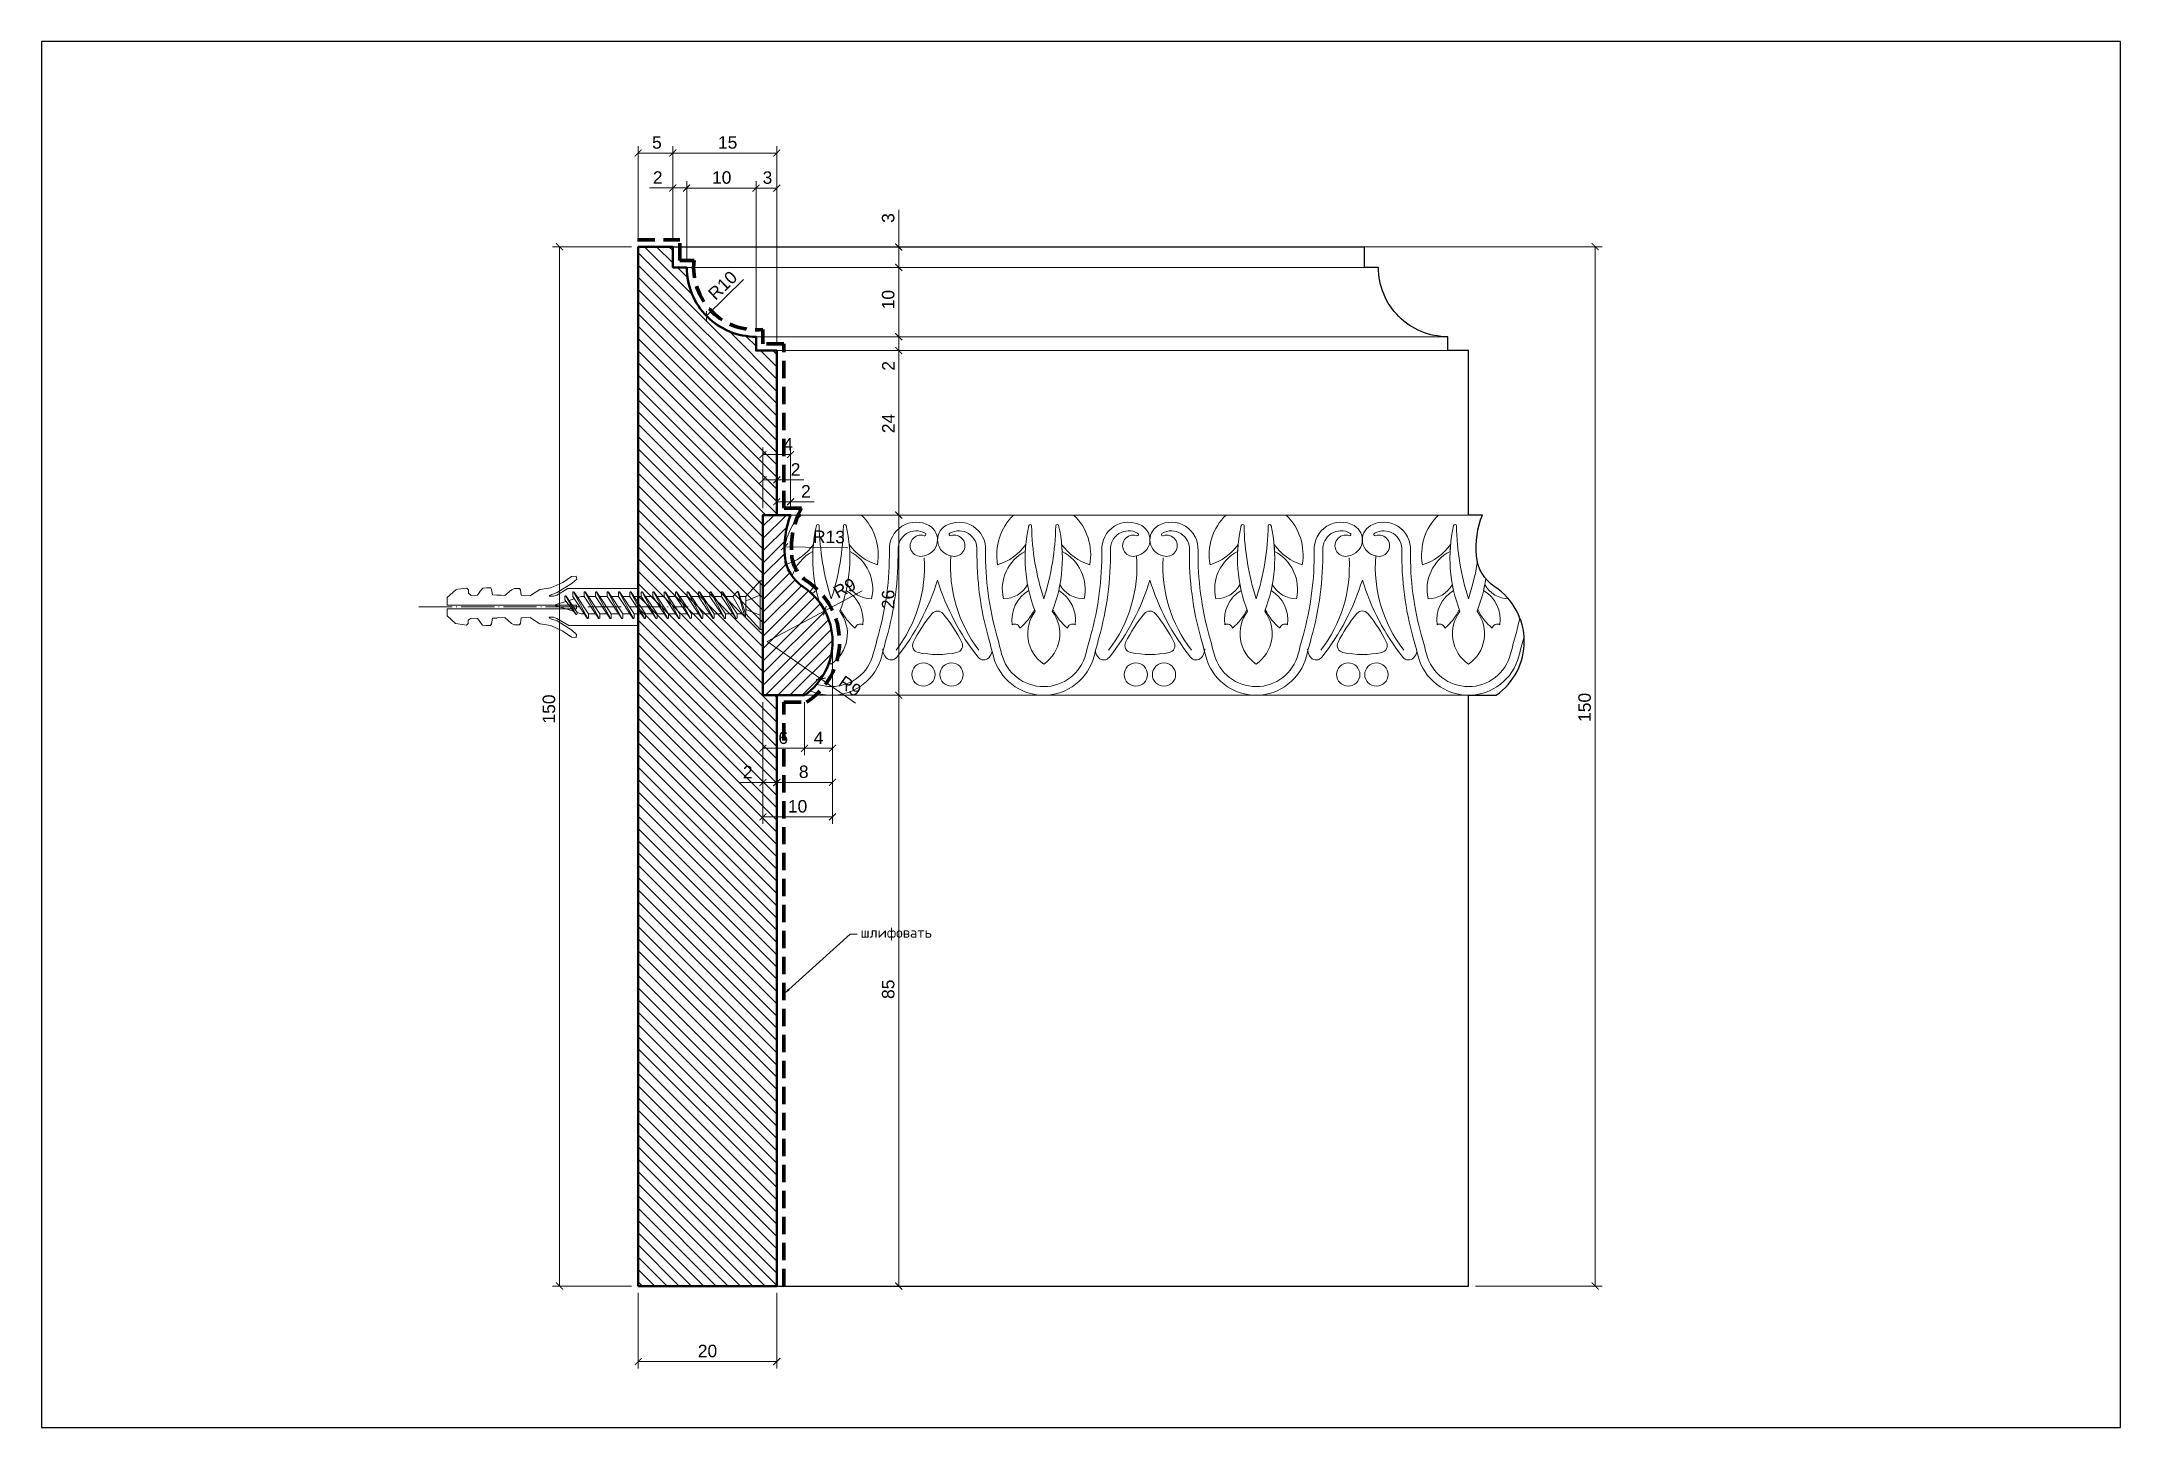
# Model space of a CAD drawing. Header units: inches. Extents: x 394 to 694, y 2372 to 2572.
import ezdxf
from ezdxf import colors
from ezdxf.entities.mleader import LeaderData, LeaderLine
from ezdxf.math import Vec2, Vec3

# ---------------------------------------------------------------- set-up
doc = ezdxf.new("R2010")
doc.units = ezdxf.units.IN
doc.header["$MEASUREMENT"] = 0
doc.linetypes.add('ACAD_ISO04W100', pattern=[30, 24, -3, 0, -3])
doc.linetypes.add('HIDDEN', pattern=[0.375, 0.25, -0.125])
for name, color, linetype, lineweight in [('0.05', 7, 'Continuous', 5), ('линия 50', 1, 'Continuous', 140), ('служебный слой РАЗМЕРЫ', 7, 'Continuous', 9)]:
    doc.layers.add(name, color=color, linetype=linetype, lineweight=lineweight)
for name, color, linetype in [('Ferramenta', 252, 'Continuous'), ('Fregio', 251, 'Continuous'), ('размеры в модели', 7, 'Continuous')]:
    doc.layers.add(name, color=color, linetype=linetype)
doc.layers.add('Outside panel', color=7, linetype='Continuous', lineweight=18, true_color=0x7f5e57)
doc.styles.get("Standard").update_dxf_attribs({"font": 'arial.ttf'})
doc.styles.add('ЕСКД профили текст', font='isocpeur.ttf')
doc.dimstyles.new('M_1', dxfattribs={"dimtxt": 1.8, "dimasz": 1, "dimexe": 1, "dimexo": 1, "dimgap": 0.6, "dimtad": 1, "dimdec": 0, "dimdsep": 46, "dimtxsty": 'Standard', "dimblk": 'ARCHTICK', "dimcen": -5, "dimclrd": 7, "dimclre": 7, "dimclrt": 7, "dimadec": 0, "dimazin": 0, "dimtfac": 1, "dimtdec": 0, "dimtmove": 0, "dimatfit": 3, "dimfxl": 1, "dimtolj": 1, "dimtzin": 0, "dimlwd": 5, "dimlwe": 5, "dimarcsym": 0})

msp = doc.modelspace()

# ---------------------------------------------------------------- blocks, each defined once
blk = doc.blocks.new('_ArchTick')
at = {"color": 0, "linetype": 'ByBlock', "const_width": 0.15}
blk.add_lwpolyline([(-0.5, -0.5), (0.5, 0.5)], dxfattribs=at)
blk = doc.blocks.new('*D30')
at = {"layer": 'Defpoints', "color": 0, "ltscale": 1000, "transparency": 16777216}
for p in [(498.76, 2485.1), (506.51, 2479.71)]:
    blk.add_point(p, dxfattribs=at)
at = {"layer": 'размеры в модели', "color": 7, "lineweight": 5, "ltscale": 1000, "transparency": 16777216}
for p in [(498.76, 2485.1), (511.53, 2476.22)]:
    blk.add_line(p, (506.51, 2479.71), dxfattribs=at)
at = {"layer": 'размеры в модели', "color": 7, "lineweight": 5, "ltscale": 1000, "transparency": 16777216, "rotation": 145.1925659324237}
blk.add_blockref('_ArchTick', (506.51, 2479.71), dxfattribs=at)
at = {"layer": 'размеры в модели', "color": 7, "ltscale": 1000, "transparency": 16777216, "insert": (510.71, 2478.64), "char_height": 1.8, "attachment_point": 5, "rotation": 325.1926}
blk.add_mtext('\\A1;R9', dxfattribs=at)
blk = doc.blocks.new('*D29')
at = {"layer": 'Defpoints', "color": 0, "ltscale": 1000, "transparency": 16777216}
for p in [(507.09, 2489.55), (498.76, 2485.1)]:
    blk.add_point(p, dxfattribs=at)
at = {"layer": 'размеры в модели', "color": 7, "lineweight": 5, "ltscale": 1000, "transparency": 16777216}
for p in [(512.47, 2492.43), (498.76, 2485.1)]:
    blk.add_line(p, (507.09, 2489.55), dxfattribs=at)
at = {"layer": 'размеры в модели', "color": 7, "lineweight": 5, "ltscale": 1000, "transparency": 16777216, "rotation": 208.1527533556945}
blk.add_blockref('_ArchTick', (507.09, 2489.55), dxfattribs=at)
at = {"layer": 'размеры в модели', "color": 7, "ltscale": 1000, "transparency": 16777216, "insert": (509.94, 2492.8), "char_height": 1.8, "attachment_point": 5, "rotation": 28.1528}
blk.add_mtext('\\A1;R9', dxfattribs=at)
blk = doc.blocks.new('*D28')
at = {"layer": 'Defpoints', "color": 0, "ltscale": 1000, "transparency": 16777216}
for p in [(501.26, 2498.77), (514.47, 2498.56)]:
    blk.add_point(p, dxfattribs=at)
at = {"layer": 'размеры в модели', "color": 7, "lineweight": 5, "ltscale": 1000, "transparency": 16777216}
blk.add_line((510.41, 2498.63), (501.26, 2498.77), dxfattribs=at)
at = {"layer": 'размеры в модели', "color": 7, "lineweight": 5, "ltscale": 1000, "transparency": 16777216, "rotation": 179.1144942548139}
blk.add_blockref('_ArchTick', (501.26, 2498.77), dxfattribs=at)
at = {"layer": 'размеры в модели', "color": 7, "ltscale": 1000, "transparency": 16777216, "insert": (507.68, 2500.19), "char_height": 1.8, "attachment_point": 5, "rotation": 359.1145}
blk.add_mtext('\\A1;R13', dxfattribs=at)
blk = doc.blocks.new('*D27')
at = {"layer": 'Defpoints', "color": 0, "ltscale": 1000, "transparency": 16777216}
for p in [(497.15, 2539.08), (490.01, 2532.08)]:
    blk.add_point(p, dxfattribs=at)
at = {"layer": 'размеры в модели', "color": 7, "lineweight": 5, "ltscale": 1000, "transparency": 16777216}
blk.add_line((495.36, 2537.32), (490.01, 2532.08), dxfattribs=at)
at = {"layer": 'размеры в модели', "color": 7, "lineweight": 5, "ltscale": 1000, "transparency": 16777216, "rotation": 224.4067610945513}
blk.add_blockref('_ArchTick', (490.01, 2532.08), dxfattribs=at)
at = {"layer": 'размеры в модели', "color": 7, "ltscale": 1000, "transparency": 16777216, "insert": (492.34, 2536.49), "char_height": 1.8, "attachment_point": 5, "rotation": 44.4068}
blk.add_mtext('\\A1;R10', dxfattribs=at)
blk = doc.blocks.new('*D26')
at = {"layer": 'Defpoints', "color": 0, "ltscale": 1000, "transparency": 16777216}
for p in [(500.15, 2477.35), (500.15, 2392.08), (517.75, 2392.08)]:
    blk.add_point(p, dxfattribs=at)
at = {"layer": 'размеры в модели', "color": 7, "lineweight": 5, "ltscale": 1000, "transparency": 16777216}
for p, q in [((501.15, 2477.35), (518.75, 2477.35)), ((517.75, 2477.35), (517.75, 2392.08)), ((501.15, 2392.08), (518.75, 2392.08))]:
    blk.add_line(p, q, dxfattribs=at)
for p, rotation in [((517.75, 2477.35), 90), ((517.75, 2392.08), 270)]:
    blk.add_blockref('_ArchTick', p, dxfattribs=dict(at, rotation=rotation))
at = {"layer": 'размеры в модели', "color": 7, "ltscale": 1000, "transparency": 16777216, "insert": (516.23, 2434.91), "char_height": 1.8, "attachment_point": 5, "rotation": 90}
blk.add_mtext('\\A1;85', dxfattribs=at)
blk = doc.blocks.new('*D25')
at = {"layer": 'Defpoints', "color": 0, "ltscale": 1000, "transparency": 16777216}
for p in [(508.2, 2485.21), (504.15, 2477.35), (508.2, 2469.69)]:
    blk.add_point(p, dxfattribs=at)
at = {"layer": 'размеры в модели', "color": 7, "lineweight": 5, "ltscale": 1000, "transparency": 16777216}
for p, q in [((508.2, 2484.21), (508.2, 2468.69)), ((504.15, 2476.35), (504.15, 2468.69)), ((504.15, 2469.69), (508.2, 2469.69))]:
    blk.add_line(p, q, dxfattribs=at)
at = {"layer": 'размеры в модели', "color": 7, "lineweight": 5, "ltscale": 1000, "transparency": 16777216, "rotation": 180}
blk.add_blockref('_ArchTick', (504.15, 2469.69), dxfattribs=at)
at = {"layer": 'размеры в модели', "color": 7, "lineweight": 5, "ltscale": 1000, "transparency": 16777216}
blk.add_blockref('_ArchTick', (508.2, 2469.69), dxfattribs=at)
at = {"layer": 'размеры в модели', "color": 7, "ltscale": 1000, "transparency": 16777216, "insert": (506.18, 2471.19), "char_height": 1.8, "attachment_point": 5}
blk.add_mtext('\\A1;4', dxfattribs=at)
blk = doc.blocks.new('*D24')
at = {"layer": 'Defpoints', "color": 0, "ltscale": 1000, "transparency": 16777216}
for p in [(498.15, 2477.35), (504.15, 2477.35), (504.15, 2469.69)]:
    blk.add_point(p, dxfattribs=at)
at = {"layer": 'размеры в модели', "color": 7, "lineweight": 5, "ltscale": 1000, "transparency": 16777216}
for p, q in [((498.15, 2476.35), (498.15, 2468.69)), ((504.15, 2476.35), (504.15, 2468.69)), ((498.15, 2469.69), (504.15, 2469.69))]:
    blk.add_line(p, q, dxfattribs=at)
at = {"layer": 'размеры в модели', "color": 7, "lineweight": 5, "ltscale": 1000, "transparency": 16777216, "rotation": 180}
blk.add_blockref('_ArchTick', (498.15, 2469.69), dxfattribs=at)
at = {"layer": 'размеры в модели', "color": 7, "lineweight": 5, "ltscale": 1000, "transparency": 16777216}
blk.add_blockref('_ArchTick', (504.15, 2469.69), dxfattribs=at)
at = {"layer": 'размеры в модели', "color": 7, "ltscale": 1000, "transparency": 16777216, "insert": (501.08, 2471.21), "char_height": 1.8, "attachment_point": 5}
blk.add_mtext('\\A1;6', dxfattribs=at)
blk = doc.blocks.new('*D23')
at = {"layer": 'Defpoints', "color": 0, "ltscale": 1000, "transparency": 16777216}
for p in [(498.15, 2477.35), (500.15, 2477.35), (500.15, 2464.74)]:
    blk.add_point(p, dxfattribs=at)
at = {"layer": 'размеры в модели', "color": 7, "lineweight": 5, "ltscale": 1000, "transparency": 16777216}
for p, q in [((498.15, 2476.35), (498.15, 2463.74)), ((500.15, 2476.35), (500.15, 2463.74)), ((498.15, 2464.74), (494.76, 2464.74)), ((500.15, 2464.74), (498.15, 2464.74))]:
    blk.add_line(p, q, dxfattribs=at)
at = {"layer": 'размеры в модели', "color": 7, "lineweight": 5, "ltscale": 1000, "transparency": 16777216, "rotation": 180}
blk.add_blockref('_ArchTick', (498.15, 2464.74), dxfattribs=at)
at = {"layer": 'размеры в модели', "color": 7, "lineweight": 5, "ltscale": 1000, "transparency": 16777216}
blk.add_blockref('_ArchTick', (500.15, 2464.74), dxfattribs=at)
at = {"layer": 'размеры в модели', "color": 7, "ltscale": 1000, "transparency": 16777216, "insert": (495.96, 2466.25), "char_height": 1.8, "attachment_point": 5}
blk.add_mtext('\\A1;2', dxfattribs=at)
blk = doc.blocks.new('*D22')
at = {"layer": 'Defpoints', "color": 0, "ltscale": 1000, "transparency": 16777216}
for p in [(508.19, 2485.6), (498.15, 2477.35), (508.19, 2459.79)]:
    blk.add_point(p, dxfattribs=at)
at = {"layer": 'размеры в модели', "color": 7, "lineweight": 5, "ltscale": 1000, "transparency": 16777216}
for p, q in [((508.19, 2484.6), (508.19, 2458.79)), ((498.15, 2476.35), (498.15, 2458.79)), ((498.15, 2459.79), (508.19, 2459.79))]:
    blk.add_line(p, q, dxfattribs=at)
at = {"layer": 'размеры в модели', "color": 7, "lineweight": 5, "ltscale": 1000, "transparency": 16777216, "rotation": 180}
blk.add_blockref('_ArchTick', (498.15, 2459.79), dxfattribs=at)
at = {"layer": 'размеры в модели', "color": 7, "lineweight": 5, "ltscale": 1000, "transparency": 16777216}
blk.add_blockref('_ArchTick', (508.19, 2459.79), dxfattribs=at)
at = {"layer": 'размеры в модели', "color": 7, "ltscale": 1000, "transparency": 16777216, "insert": (503.15, 2461.31), "char_height": 1.8, "attachment_point": 5}
blk.add_mtext('\\A1;10', dxfattribs=at)
blk = doc.blocks.new('*D21')
at = {"layer": 'Defpoints', "color": 0, "ltscale": 1000, "transparency": 16777216}
for p in [(502.15, 2505.27), (500.15, 2503.35), (502.15, 2503.35)]:
    blk.add_point(p, dxfattribs=at)
at = {"layer": 'размеры в модели', "color": 7, "lineweight": 5, "ltscale": 1000, "transparency": 16777216}
for p, q in [((500.15, 2504.35), (500.15, 2506.27)), ((500.15, 2505.27), (502.15, 2505.27)), ((502.15, 2504.35), (502.15, 2506.27)), ((502.15, 2505.27), (505.54, 2505.27))]:
    blk.add_line(p, q, dxfattribs=at)
at = {"layer": 'размеры в модели', "color": 7, "lineweight": 5, "ltscale": 1000, "transparency": 16777216, "rotation": 180}
blk.add_blockref('_ArchTick', (500.15, 2505.27), dxfattribs=at)
at = {"layer": 'размеры в модели', "color": 7, "lineweight": 5, "ltscale": 1000, "transparency": 16777216}
blk.add_blockref('_ArchTick', (502.15, 2505.27), dxfattribs=at)
at = {"layer": 'размеры в модели', "color": 7, "ltscale": 1000, "transparency": 16777216, "insert": (504.35, 2506.77), "char_height": 1.8, "attachment_point": 5}
blk.add_mtext('\\A1;2', dxfattribs=at)
blk = doc.blocks.new('*D20')
at = {"layer": 'Defpoints', "color": 0, "ltscale": 1000, "transparency": 16777216}
for p in [(500.15, 2508.43), (498.15, 2503.35), (500.15, 2503.35)]:
    blk.add_point(p, dxfattribs=at)
at = {"layer": 'размеры в модели', "color": 7, "lineweight": 5, "ltscale": 1000, "transparency": 16777216}
for p, q in [((498.15, 2504.35), (498.15, 2509.43)), ((498.15, 2508.43), (500.15, 2508.43)), ((500.15, 2504.35), (500.15, 2509.43)), ((500.15, 2508.43), (504.05, 2508.43))]:
    blk.add_line(p, q, dxfattribs=at)
at = {"layer": 'размеры в модели', "color": 7, "lineweight": 5, "ltscale": 1000, "transparency": 16777216, "rotation": 180}
blk.add_blockref('_ArchTick', (498.15, 2508.43), dxfattribs=at)
at = {"layer": 'размеры в модели', "color": 7, "lineweight": 5, "ltscale": 1000, "transparency": 16777216}
blk.add_blockref('_ArchTick', (500.15, 2508.43), dxfattribs=at)
at = {"layer": 'размеры в модели', "color": 7, "ltscale": 1000, "transparency": 16777216, "insert": (502.86, 2509.93), "char_height": 1.8, "attachment_point": 5}
blk.add_mtext('\\A1;2', dxfattribs=at)
blk = doc.blocks.new('*D19')
at = {"layer": 'Defpoints', "color": 0, "ltscale": 1000, "transparency": 16777216}
for p in [(502.13, 2512.08), (498.15, 2503.35), (502.13, 2503.3)]:
    blk.add_point(p, dxfattribs=at)
at = {"layer": 'размеры в модели', "color": 7, "lineweight": 5, "ltscale": 1000, "transparency": 16777216}
for p, q in [((498.15, 2504.35), (498.15, 2513.08)), ((498.15, 2512.08), (502.13, 2512.08)), ((502.13, 2504.3), (502.13, 2513.08))]:
    blk.add_line(p, q, dxfattribs=at)
at = {"layer": 'размеры в модели', "color": 7, "lineweight": 5, "ltscale": 1000, "transparency": 16777216, "rotation": 180}
blk.add_blockref('_ArchTick', (498.15, 2512.08), dxfattribs=at)
at = {"layer": 'размеры в модели', "color": 7, "lineweight": 5, "ltscale": 1000, "transparency": 16777216}
blk.add_blockref('_ArchTick', (502.13, 2512.08), dxfattribs=at)
at = {"layer": 'размеры в модели', "color": 7, "ltscale": 1000, "transparency": 16777216, "insert": (501.78, 2513.58), "char_height": 1.8, "attachment_point": 5}
blk.add_mtext('\\A1;4', dxfattribs=at)
blk = doc.blocks.new('*D18')
at = {"layer": 'Defpoints', "color": 0, "ltscale": 1000, "transparency": 16777216}
for p in [(508.19, 2485.6), (500.15, 2477.35), (508.19, 2464.77)]:
    blk.add_point(p, dxfattribs=at)
at = {"layer": 'размеры в модели', "color": 7, "lineweight": 5, "ltscale": 1000, "transparency": 16777216}
for p, q in [((508.19, 2484.6), (508.19, 2463.77)), ((500.15, 2476.35), (500.15, 2463.77)), ((500.15, 2464.77), (508.19, 2464.77))]:
    blk.add_line(p, q, dxfattribs=at)
at = {"layer": 'размеры в модели', "color": 7, "lineweight": 5, "ltscale": 1000, "transparency": 16777216, "rotation": 180}
blk.add_blockref('_ArchTick', (500.15, 2464.77), dxfattribs=at)
at = {"layer": 'размеры в модели', "color": 7, "lineweight": 5, "ltscale": 1000, "transparency": 16777216}
blk.add_blockref('_ArchTick', (508.19, 2464.77), dxfattribs=at)
at = {"layer": 'размеры в модели', "color": 7, "ltscale": 1000, "transparency": 16777216, "insert": (504.04, 2466.29), "char_height": 1.8, "attachment_point": 5}
blk.add_mtext('\\A1;8', dxfattribs=at)
blk = doc.blocks.new('*D17')
at = {"layer": 'Defpoints', "color": 0, "ltscale": 1000, "transparency": 16777216}
for p in [(502.15, 2503.35), (504.15, 2477.35), (517.75, 2477.35)]:
    blk.add_point(p, dxfattribs=at)
at = {"layer": 'размеры в модели', "color": 7, "lineweight": 5, "ltscale": 1000, "transparency": 16777216}
for p, q in [((503.15, 2503.35), (518.75, 2503.35)), ((517.75, 2503.35), (517.75, 2477.35)), ((505.15, 2477.35), (518.75, 2477.35))]:
    blk.add_line(p, q, dxfattribs=at)
for p, rotation in [((517.75, 2503.35), 90), ((517.75, 2477.35), 270)]:
    blk.add_blockref('_ArchTick', p, dxfattribs=dict(at, rotation=rotation))
at = {"layer": 'размеры в модели', "color": 7, "ltscale": 1000, "transparency": 16777216, "insert": (516.23, 2491.17), "char_height": 1.8, "attachment_point": 5, "rotation": 90}
blk.add_mtext('\\A1;26', dxfattribs=at)
blk = doc.blocks.new('*D16')
at = {"layer": 'Defpoints', "color": 0, "ltscale": 1000, "transparency": 16777216}
for p in [(500.15, 2527.08), (500.15, 2503.35), (517.75, 2503.35)]:
    blk.add_point(p, dxfattribs=at)
at = {"layer": 'размеры в модели', "color": 7, "lineweight": 5, "ltscale": 1000, "transparency": 16777216}
for p, q in [((501.15, 2527.08), (518.75, 2527.08)), ((517.75, 2527.08), (517.75, 2503.35)), ((501.15, 2503.35), (518.75, 2503.35))]:
    blk.add_line(p, q, dxfattribs=at)
for p, rotation in [((517.75, 2527.08), 90), ((517.75, 2503.35), 270)]:
    blk.add_blockref('_ArchTick', p, dxfattribs=dict(at, rotation=rotation))
at = {"layer": 'размеры в модели', "color": 7, "ltscale": 1000, "transparency": 16777216, "insert": (516.25, 2516.57), "char_height": 1.8, "attachment_point": 5, "rotation": 90}
blk.add_mtext('\\A1;24', dxfattribs=at)
blk = doc.blocks.new('*D15')
at = {"layer": 'Defpoints', "color": 0, "ltscale": 1000, "transparency": 16777216}
for p in [(497.15, 2529.08), (500.15, 2527.08), (517.75, 2527.08)]:
    blk.add_point(p, dxfattribs=at)
at = {"layer": 'размеры в модели', "color": 7, "lineweight": 5, "ltscale": 1000, "transparency": 16777216}
for p, q in [((498.15, 2529.08), (518.75, 2529.08)), ((517.75, 2529.08), (517.75, 2527.08)), ((501.15, 2527.08), (518.75, 2527.08)), ((517.75, 2527.08), (517.75, 2523.68))]:
    blk.add_line(p, q, dxfattribs=at)
for p, rotation in [((517.75, 2529.08), 90), ((517.75, 2527.08), 270)]:
    blk.add_blockref('_ArchTick', p, dxfattribs=dict(at, rotation=rotation))
at = {"layer": 'размеры в модели', "color": 7, "ltscale": 1000, "transparency": 16777216, "insert": (516.25, 2524.88), "char_height": 1.8, "attachment_point": 5, "rotation": 90}
blk.add_mtext('\\A1;2', dxfattribs=at)
blk = doc.blocks.new('*D14')
at = {"layer": 'Defpoints', "color": 0, "ltscale": 1000, "transparency": 16777216}
for p in [(487.15, 2539.08), (497.15, 2529.08), (517.75, 2529.08)]:
    blk.add_point(p, dxfattribs=at)
at = {"layer": 'размеры в модели', "color": 7, "lineweight": 5, "ltscale": 1000, "transparency": 16777216}
for p, q in [((488.15, 2539.08), (518.75, 2539.08)), ((517.75, 2539.08), (517.75, 2529.08)), ((498.15, 2529.08), (518.75, 2529.08))]:
    blk.add_line(p, q, dxfattribs=at)
for p, rotation in [((517.75, 2539.08), 90), ((517.75, 2529.08), 270)]:
    blk.add_blockref('_ArchTick', p, dxfattribs=dict(at, rotation=rotation))
at = {"layer": 'размеры в модели', "color": 7, "ltscale": 1000, "transparency": 16777216, "insert": (516.23, 2534.44), "char_height": 1.8, "attachment_point": 5, "rotation": 90}
blk.add_mtext('\\A1;10', dxfattribs=at)
blk = doc.blocks.new('*D13')
at = {"layer": 'Defpoints', "color": 0, "ltscale": 1000, "transparency": 16777216}
for p in [(485.15, 2542.02), (487.15, 2539.08), (517.75, 2539.08)]:
    blk.add_point(p, dxfattribs=at)
at = {"layer": 'размеры в модели', "color": 7, "lineweight": 5, "ltscale": 1000, "transparency": 16777216}
for p, q in [((517.75, 2542.02), (517.75, 2547.4)), ((486.15, 2542.02), (518.75, 2542.02)), ((517.75, 2539.08), (517.75, 2542.02)), ((488.15, 2539.08), (518.75, 2539.08))]:
    blk.add_line(p, q, dxfattribs=at)
for p, rotation in [((517.75, 2542.02), 90), ((517.75, 2539.08), 270)]:
    blk.add_blockref('_ArchTick', p, dxfattribs=dict(at, rotation=rotation))
at = {"layer": 'размеры в модели', "color": 7, "ltscale": 1000, "transparency": 16777216, "insert": (516.23, 2546.22), "char_height": 1.8, "attachment_point": 5, "rotation": 90}
blk.add_mtext('\\A1;3', dxfattribs=at)
blk = doc.blocks.new('*D12')
at = {"layer": 'Defpoints', "color": 0, "ltscale": 1000, "transparency": 16777216}
for p in [(500.15, 2550.52), (497.15, 2529.08), (500.15, 2527.08)]:
    blk.add_point(p, dxfattribs=at)
at = {"layer": 'размеры в модели', "color": 7, "lineweight": 5, "ltscale": 1000, "transparency": 16777216}
for p, q in [((497.15, 2530.08), (497.15, 2551.52)), ((497.15, 2550.52), (500.15, 2550.52)), ((500.15, 2528.08), (500.15, 2551.52))]:
    blk.add_line(p, q, dxfattribs=at)
at = {"layer": 'размеры в модели', "color": 7, "lineweight": 5, "ltscale": 1000, "transparency": 16777216, "rotation": 180}
blk.add_blockref('_ArchTick', (497.15, 2550.52), dxfattribs=at)
at = {"layer": 'размеры в модели', "color": 7, "lineweight": 5, "ltscale": 1000, "transparency": 16777216}
blk.add_blockref('_ArchTick', (500.15, 2550.52), dxfattribs=at)
at = {"layer": 'размеры в модели', "color": 7, "ltscale": 1000, "transparency": 16777216, "insert": (498.8, 2552.04), "char_height": 1.8, "attachment_point": 5}
blk.add_mtext('\\A1;3', dxfattribs=at)
blk = doc.blocks.new('*D11')
at = {"layer": 'Defpoints', "color": 0, "ltscale": 1000, "transparency": 16777216}
for p in [(497.15, 2550.53), (487.15, 2539.08), (497.15, 2529.08)]:
    blk.add_point(p, dxfattribs=at)
at = {"layer": 'размеры в модели', "color": 7, "lineweight": 5, "ltscale": 1000, "transparency": 16777216}
for p, q in [((487.15, 2540.08), (487.15, 2551.53)), ((487.15, 2550.53), (497.15, 2550.53)), ((497.15, 2530.08), (497.15, 2551.53))]:
    blk.add_line(p, q, dxfattribs=at)
at = {"layer": 'размеры в модели', "color": 7, "lineweight": 5, "ltscale": 1000, "transparency": 16777216, "rotation": 180}
blk.add_blockref('_ArchTick', (487.15, 2550.53), dxfattribs=at)
at = {"layer": 'размеры в модели', "color": 7, "lineweight": 5, "ltscale": 1000, "transparency": 16777216}
blk.add_blockref('_ArchTick', (497.15, 2550.53), dxfattribs=at)
at = {"layer": 'размеры в модели', "color": 7, "ltscale": 1000, "transparency": 16777216, "insert": (492.2, 2552.05), "char_height": 1.8, "attachment_point": 5}
blk.add_mtext('\\A1;10', dxfattribs=at)
blk = doc.blocks.new('*D10')
at = {"layer": 'Defpoints', "color": 0, "ltscale": 1000, "transparency": 16777216}
for p in [(487.15, 2550.55), (485.15, 2542.08), (487.15, 2539.08)]:
    blk.add_point(p, dxfattribs=at)
at = {"layer": 'размеры в модели', "color": 7, "lineweight": 5, "ltscale": 1000, "transparency": 16777216}
for p, q in [((485.15, 2550.55), (481.76, 2550.55)), ((485.15, 2543.08), (485.15, 2551.55)), ((487.15, 2550.55), (485.15, 2550.55)), ((487.15, 2540.08), (487.15, 2551.55))]:
    blk.add_line(p, q, dxfattribs=at)
at = {"layer": 'размеры в модели', "color": 7, "lineweight": 5, "ltscale": 1000, "transparency": 16777216, "rotation": 180}
blk.add_blockref('_ArchTick', (485.15, 2550.55), dxfattribs=at)
at = {"layer": 'размеры в модели', "color": 7, "lineweight": 5, "ltscale": 1000, "transparency": 16777216}
blk.add_blockref('_ArchTick', (487.15, 2550.55), dxfattribs=at)
at = {"layer": 'размеры в модели', "color": 7, "ltscale": 1000, "transparency": 16777216, "insert": (482.96, 2552.06), "char_height": 1.8, "attachment_point": 5}
blk.add_mtext('\\A1;2', dxfattribs=at)
blk = doc.blocks.new('*D9')
at = {"layer": 'Defpoints', "color": 0, "ltscale": 1000, "transparency": 16777216}
for p in [(500.15, 2555.59), (485.15, 2542.08), (500.15, 2527.08)]:
    blk.add_point(p, dxfattribs=at)
at = {"layer": 'размеры в модели', "color": 7, "lineweight": 5, "ltscale": 1000, "transparency": 16777216}
for p, q in [((485.15, 2543.08), (485.15, 2556.59)), ((500.15, 2528.08), (500.15, 2556.59)), ((485.15, 2555.59), (500.15, 2555.59))]:
    blk.add_line(p, q, dxfattribs=at)
at = {"layer": 'размеры в модели', "color": 7, "lineweight": 5, "ltscale": 1000, "transparency": 16777216, "rotation": 180}
blk.add_blockref('_ArchTick', (485.15, 2555.59), dxfattribs=at)
at = {"layer": 'размеры в модели', "color": 7, "lineweight": 5, "ltscale": 1000, "transparency": 16777216}
blk.add_blockref('_ArchTick', (500.15, 2555.59), dxfattribs=at)
at = {"layer": 'размеры в модели', "color": 7, "ltscale": 1000, "transparency": 16777216, "insert": (493.06, 2557.11), "char_height": 1.8, "attachment_point": 5}
blk.add_mtext('\\A1;15', dxfattribs=at)
blk = doc.blocks.new('*D8')
at = {"layer": 'Defpoints', "color": 0, "ltscale": 1000, "transparency": 16777216}
for p in [(485.15, 2555.59), (480.14, 2542.08), (485.15, 2542.02)]:
    blk.add_point(p, dxfattribs=at)
at = {"layer": 'размеры в модели', "color": 7, "lineweight": 5, "ltscale": 1000, "transparency": 16777216}
for p, q in [((480.14, 2543.08), (480.14, 2556.59)), ((485.15, 2543.02), (485.15, 2556.59)), ((480.14, 2555.59), (485.15, 2555.59))]:
    blk.add_line(p, q, dxfattribs=at)
at = {"layer": 'размеры в модели', "color": 7, "lineweight": 5, "ltscale": 1000, "transparency": 16777216, "rotation": 180}
blk.add_blockref('_ArchTick', (480.14, 2555.59), dxfattribs=at)
at = {"layer": 'размеры в модели', "color": 7, "lineweight": 5, "ltscale": 1000, "transparency": 16777216}
blk.add_blockref('_ArchTick', (485.15, 2555.59), dxfattribs=at)
at = {"layer": 'размеры в модели', "color": 7, "ltscale": 1000, "transparency": 16777216, "insert": (482.85, 2557.11), "char_height": 1.8, "attachment_point": 5}
blk.add_mtext('\\A1;5', dxfattribs=at)
blk = doc.blocks.new('*D7')
at = {"layer": 'Defpoints', "color": 0, "ltscale": 1000, "transparency": 16777216}
for p in [(480.15, 2392.08), (500.15, 2392.08), (500.15, 2381.18)]:
    blk.add_point(p, dxfattribs=at)
at = {"layer": 'размеры в модели', "color": 7, "lineweight": 5, "ltscale": 1000, "transparency": 16777216}
for p, q in [((480.15, 2391.08), (480.15, 2380.18)), ((500.15, 2391.08), (500.15, 2380.18)), ((480.15, 2381.18), (500.15, 2381.18))]:
    blk.add_line(p, q, dxfattribs=at)
at = {"layer": 'размеры в модели', "color": 7, "lineweight": 5, "ltscale": 1000, "transparency": 16777216, "rotation": 180}
blk.add_blockref('_ArchTick', (480.15, 2381.18), dxfattribs=at)
at = {"layer": 'размеры в модели', "color": 7, "lineweight": 5, "ltscale": 1000, "transparency": 16777216}
blk.add_blockref('_ArchTick', (500.15, 2381.18), dxfattribs=at)
at = {"layer": 'размеры в модели', "color": 7, "ltscale": 1000, "transparency": 16777216, "insert": (490.15, 2382.7), "char_height": 1.8, "attachment_point": 5}
blk.add_mtext('\\A1;20', dxfattribs=at)
blk = doc.blocks.new('*D6')
at = {"layer": 'Defpoints', "color": 0, "ltscale": 1000, "transparency": 16777216}
for p in [(480.16, 2542.08), (468.79, 2392.08), (480.16, 2392.08)]:
    blk.add_point(p, dxfattribs=at)
at = {"layer": 'размеры в модели', "color": 7, "lineweight": 5, "ltscale": 1000, "transparency": 16777216}
for p, q in [((479.16, 2542.08), (467.79, 2542.08)), ((468.79, 2542.08), (468.79, 2392.08)), ((479.16, 2392.08), (467.79, 2392.08))]:
    blk.add_line(p, q, dxfattribs=at)
for p, rotation in [((468.79, 2542.08), 90), ((468.79, 2392.08), 270)]:
    blk.add_blockref('_ArchTick', p, dxfattribs=dict(at, rotation=rotation))
at = {"layer": 'размеры в модели', "color": 7, "ltscale": 1000, "transparency": 16777216, "insert": (467.27, 2475.36), "char_height": 1.8, "attachment_point": 5, "rotation": 90}
blk.add_mtext('\\A1;150', dxfattribs=at)
blk = doc.blocks.new('*D5')
at = {"color": 7, "lineweight": 5, "ltscale": 1000, "transparency": 16777216}
for p, q in [((581.5, 2542.08), (619.25, 2542.08)), ((618.25, 2542.08), (618.25, 2392.08)), ((601, 2392.08), (619.25, 2392.08))]:
    blk.add_line(p, q, dxfattribs=at)
at = {"layer": 'Defpoints', "color": 0, "ltscale": 1000, "transparency": 16777216}
for p in [(580.5, 2542.08), (600, 2392.08), (618.25, 2392.08)]:
    blk.add_point(p, dxfattribs=at)
at = {"color": 7, "lineweight": 5, "ltscale": 1000, "transparency": 16777216}
for p, rotation in [((618.25, 2542.08), 90), ((618.25, 2392.08), 270)]:
    blk.add_blockref('_ArchTick', p, dxfattribs=dict(at, rotation=rotation))
at = {"color": 7, "ltscale": 1000, "transparency": 16777216, "insert": (616.73, 2475.59), "char_height": 1.8, "attachment_point": 5, "rotation": 90}
blk.add_mtext('\\A1;150', dxfattribs=at)
blk = doc.blocks.new('Vite con tassello1')
at = {"color": 7, "lineweight": 5}
for p, q in [((-12.23, 3.55), (-13.94, 2.77)), ((-13.03, 2.1), (-10.89, 3.43)), ((-10.95, 4.4), (-12.23, 3.55)), ((-10.27, 4.46), (-10.95, 4.4)), ((-10.89, 3.43), (-10.21, 4.03)), ((-10.21, 4.03), (-10.27, 4.46)), ((-27.68, 2.49), (-28.92, 1.39)), ((-28.92, 0.27), (-28.92, 1.39)), ((-10.25, 0.27), (-28.92, 0.27)), ((-27.37, 2.55), (-27.68, 2.49)), ((-26.09, 2.72), (-27.37, 2.55)), ((-25.85, 2.48), (-26.09, 2.72)), ((-25.85, 1.99), (-25.85, 2.48)), ((-25.43, 1.68), (-25.85, 1.99)), ((-24.52, 1.73), (-25.43, 1.68)), ((-24.27, 2.04), (-24.52, 1.73)), ((-24.15, 2.28), (-24.27, 2.04)), ((-23.78, 2.71), (-24.15, 2.28)), ((-23.23, 2.76), (-23.78, 2.71)), ((-22.62, 2.75), (-23.23, 2.76)), ((-22.5, 2.51), (-22.62, 2.75)), ((-22.35, 1.75), (-22.5, 2.51)), ((-21.12, 1.69), (-22.35, 1.75)), ((-20.59, 1.64), (-21.74, 1.7)), ((-19.61, 2.49), (-20.59, 1.64)), ((-19.18, 2.67), (-19.61, 2.49)), ((-18.45, 2.67), (-19.18, 2.67)), ((-18.33, 2.42), (-18.45, 2.67)), ((-18.21, 1.69), (-18.33, 2.42)), ((-16.93, 1.63), (-18.21, 1.69)), ((-16.75, 1.75), (-16.93, 1.63)), ((-15.52, 2.53), (-16.75, 1.75)), ((-13.94, 2.77), (-15.52, 2.53)), ((-14.19, 1.55), (-14.06, 1.73)), ((-13.58, 1.55), (-14.19, 1.55)), ((-14.06, 1.73), (-13.03, 2.1)), ((-13.09, 1.73), (-13.58, 1.55)), ((-11.49, 2.68), (-13.09, 1.73)), ((-1.33, 2.68), (-11.49, 2.68)), ((-10.25, 0.27), (-10.25, -0.27)), ((-1.33, 2.68), (-1.33, -2.68)), ((-28.92, -1.29), (-28.92, -0.27)), ((-10.25, -0.27), (-28.92, -0.27)), ((-27.7, -2.39), (-28.92, -1.29)), ((-27.39, -2.45), (-27.7, -2.39)), ((-26.11, -2.63), (-27.39, -2.45)), ((-25.87, -2.39), (-26.11, -2.63)), ((-25.45, -1.59), (-25.87, -1.9)), ((-25.87, -1.9), (-25.87, -2.39)), ((-24.53, -1.66), (-25.45, -1.59)), ((-24.29, -1.96), (-24.53, -1.66)), ((-24.17, -2.21), (-24.29, -1.96)), ((-23.8, -2.63), (-24.17, -2.21)), ((-23.25, -2.69), (-23.8, -2.63)), ((-22.64, -2.69), (-23.25, -2.69)), ((-22.52, -2.45), (-22.64, -2.69)), ((-22.35, -1.62), (-22.52, -2.45)), ((-21.75, -1.59), (-22.35, -1.62)), ((-20.59, -1.52), (-21.75, -1.58)), ((-19.61, -2.37), (-20.59, -1.52)), ((-19.19, -2.56), (-19.61, -2.37)), ((-18.46, -2.56), (-19.19, -2.56)), ((-18.34, -2.31), (-18.46, -2.56)), ((-18.21, -1.58), (-18.34, -2.31)), ((-16.93, -1.52), (-18.21, -1.58)), ((-16.75, -1.65), (-16.93, -1.52)), ((-15.53, -2.43), (-16.75, -1.65)), ((-13.95, -2.68), (-15.53, -2.43)), ((-13.58, -1.46), (-14.19, -1.46)), ((-14.19, -1.46), (-14.07, -1.65)), ((-14.07, -1.65), (-13.03, -2.01)), ((-12.24, -3.47), (-13.95, -2.68)), ((-13.09, -1.65), (-13.58, -1.46)), ((-11.37, -2.68), (-13.09, -1.65)), ((-13.03, -2.01), (-10.9, -3.35)), ((-1.33, -2.68), (-11.37, -2.68)), ((-10.96, -4.33), (-12.24, -3.47)), ((-10.29, -4.39), (-10.96, -4.33)), ((-10.9, -3.35), (-10.23, -3.96)), ((-10.23, -3.96), (-10.29, -4.39))]:
    blk.add_line(p, q, dxfattribs=at)
at = {"color": 7, "linetype": 'ACAD_ISO04W100', "lineweight": 5, "ltscale": 0.2}
blk.add_line((-33, 0), (5.86, 0), dxfattribs=at)
blk = doc.blocks.new('*U3')
at = {"color": 7, "linetype": 'ByBlock', "lineweight": 5, "ltscale": 0.2}
for p, q in [((-2.48, 1.24), (-0.41, 3.5)), ((-0.41, 3.5), (0, 3.5)), ((-0.41, -3.5), (-0.41, 3.5)), ((0, -3.5), (0, 3.5)), ((-29.83, 0.1), (-28.43, 0.54)), ((-28.58, 0.75), (-28.58, 1.24)), ((-27.02, -1.31), (-28.58, 0.75)), ((-26.94, -1.35), (-28.48, 1.34)), ((-26.83, -1.04), (-28.39, 1.3)), ((-27.98, 0.68), (-27.24, 0.91)), ((-27.45, 1.24), (-27.45, 1.83)), ((-25.37, -1.88), (-27.45, 1.24)), ((-25.29, -1.93), (-27.35, 1.93)), ((-25.18, -1.24), (-27.26, 1.88)), ((-26.73, 1.08), (-26.22, 1.24)), ((-25.8, 1.24), (-26.22, 1.24)), ((-25.8, 1.24), (-25.8, 1.83)), ((-23.72, -1.88), (-25.8, 1.24)), ((-23.64, -1.93), (-25.7, 1.93)), ((-23.53, -1.24), (-25.61, 1.88)), ((-24.15, 1.24), (-25.18, 1.24)), ((-24.15, 1.24), (-24.15, 1.83)), ((-22.07, -1.88), (-24.15, 1.24)), ((-21.99, -1.93), (-24.05, 1.93)), ((-21.88, -1.24), (-23.96, 1.88)), ((-22.5, 1.24), (-23.53, 1.24)), ((-22.5, 1.24), (-22.5, 1.83)), ((-20.42, -1.88), (-22.5, 1.24)), ((-22.4, 1.93), (-20.34, -1.93)), ((-20.23, -1.24), (-22.31, 1.88)), ((-20.85, 1.24), (-21.88, 1.24)), ((-20.85, 1.24), (-20.85, 1.83)), ((-18.77, -1.88), (-20.85, 1.24)), ((-20.75, 1.93), (-18.69, -1.93)), ((-18.58, -1.24), (-20.66, 1.88)), ((-19.2, 1.24), (-20.23, 1.24)), ((-19.2, 1.24), (-19.2, 1.83)), ((-17.12, -1.88), (-19.2, 1.24)), ((-19.1, 1.93), (-17.04, -1.93)), ((-16.93, -1.24), (-19.01, 1.88)), ((-17.55, 1.24), (-18.58, 1.24)), ((-17.55, 1.24), (-17.55, 1.83)), ((-15.47, -1.88), (-17.55, 1.24)), ((-17.45, 1.93), (-15.39, -1.93)), ((-15.28, -1.24), (-17.36, 1.88)), ((-15.9, 1.24), (-16.93, 1.24)), ((-15.9, 1.24), (-15.9, 1.83)), ((-13.82, -1.88), (-15.9, 1.24)), ((-13.74, -1.93), (-15.8, 1.93)), ((-13.63, -1.24), (-15.71, 1.88)), ((-14.25, 1.24), (-15.28, 1.24)), ((-14.25, 1.24), (-14.25, 1.83)), ((-12.17, -1.88), (-14.25, 1.24)), ((-12.09, -1.93), (-14.15, 1.93)), ((-11.98, -1.24), (-14.06, 1.88)), ((-12.6, 1.24), (-13.63, 1.24)), ((-12.6, 1.24), (-12.6, 1.83)), ((-10.52, -1.88), (-12.6, 1.24)), ((-12.5, 1.93), (-10.44, -1.93)), ((-10.33, -1.24), (-12.41, 1.88)), ((-10.95, 1.24), (-11.98, 1.24)), ((-10.95, 1.24), (-10.95, 1.83)), ((-8.87, -1.88), (-10.95, 1.24)), ((-8.79, -1.93), (-10.85, 1.93)), ((-8.68, -1.24), (-10.76, 1.88)), ((-9.3, 1.24), (-10.33, 1.24)), ((-9.3, 1.24), (-9.3, 1.83)), ((-7.22, -1.88), (-9.3, 1.24)), ((-7.14, -1.93), (-9.2, 1.93)), ((-7.03, -1.24), (-9.11, 1.88)), ((-7.65, 1.24), (-8.68, 1.24)), ((-7.65, 1.24), (-7.65, 1.83)), ((-5.57, -1.88), (-7.65, 1.24)), ((-7.55, 1.93), (-5.49, -1.93)), ((-5.38, -1.24), (-7.46, 1.88)), ((-6, 1.24), (-7.03, 1.24)), ((-6, 1.24), (-6, 1.83)), ((-3.92, -1.88), (-6, 1.24)), ((-3.84, -1.93), (-5.9, 1.93)), ((-3.73, -1.24), (-5.81, 1.88)), ((-4.35, 1.24), (-5.38, 1.24)), ((-4.35, 1.24), (-3.72, 1.93)), ((-4.35, 1.24), (-2.69, -1.62)), ((-3.64, 1.97), (-2.6, -1.67)), ((-3.54, 1.9), (-2.5, -1.24)), ((-2.48, 1.24), (-3.32, 1.24)), ((-2.48, 0.62), (-0.41, 1.44)), ((-2.48, -1.24), (-2.48, 1.24)), ((-27.35, -0.88), (-29.83, -0.1)), ((-26.83, -1.04), (-26.83, -1.25)), ((-26.22, -1.24), (-26.83, -1.04)), ((-25.8, -1.24), (-26.22, -1.24)), ((-25.18, -1.24), (-25.18, -1.83)), ((-24.15, -1.24), (-25.18, -1.24)), ((-23.53, -1.24), (-23.53, -1.83)), ((-22.5, -1.24), (-23.53, -1.24)), ((-21.88, -1.24), (-21.88, -1.83)), ((-20.85, -1.24), (-21.88, -1.24)), ((-19.2, -1.24), (-20.23, -1.24)), ((-20.23, -1.24), (-20.23, -1.83)), ((-17.55, -1.24), (-18.58, -1.24)), ((-18.58, -1.24), (-18.58, -1.83)), ((-15.9, -1.24), (-16.93, -1.24)), ((-16.93, -1.24), (-16.93, -1.83)), ((-14.25, -1.24), (-15.28, -1.24)), ((-15.28, -1.24), (-15.28, -1.83)), ((-12.6, -1.24), (-13.63, -1.24)), ((-13.63, -1.24), (-13.63, -1.83)), ((-10.95, -1.24), (-11.98, -1.24)), ((-11.98, -1.24), (-11.98, -1.83)), ((-9.3, -1.24), (-10.33, -1.24)), ((-10.33, -1.24), (-10.33, -1.83)), ((-7.65, -1.24), (-8.68, -1.24)), ((-8.68, -1.24), (-8.68, -1.83)), ((-6, -1.24), (-7.03, -1.24)), ((-7.03, -1.24), (-7.03, -1.83)), ((-4.35, -1.24), (-5.38, -1.24)), ((-5.38, -1.24), (-5.38, -1.83)), ((-3.73, -1.24), (-3.73, -1.83)), ((-2.91, -1.24), (-3.73, -1.24)), ((-2.5, -1.24), (-2.5, -1.56)), ((-2.48, -1.24), (-2.5, -1.24)), ((-2.48, -0.62), (-0.41, -1.44)), ((-2.48, -1.24), (-0.41, -3.5)), ((-0.41, -3.5), (0, -3.5))]:
    blk.add_line(p, q, dxfattribs=at)
for centre, start, end in [((-29.8, 0), 107.5256, 252.4744), ((-28.48, 1.24), 33.6901, 180), ((-27.35, 1.83), 33.6901, 180), ((-25.7, 1.83), 33.6901, 180), ((-24.05, 1.83), 33.6901, 180), ((-22.4, 1.83), 33.6901, 180), ((-20.75, 1.83), 33.6901, 180), ((-19.1, 1.83), 33.6901, 180), ((-17.45, 1.83), 33.6901, 180), ((-15.8, 1.83), 33.6901, 180), ((-14.15, 1.83), 33.6901, 180), ((-12.5, 1.83), 33.6901, 180), ((-10.85, 1.83), 33.6901, 180), ((-9.2, 1.83), 33.6901, 180), ((-7.55, 1.83), 33.6901, 180), ((-5.9, 1.83), 33.6901, 180), ((-3.64, 1.86), 18.4349, 137.4896), ((-26.94, -1.25), 217.1847, 0), ((-25.29, -1.83), 213.6901, 0), ((-23.64, -1.83), 213.6901, 0), ((-21.99, -1.83), 213.6901, 0), ((-20.34, -1.83), 213.6901, 0), ((-18.69, -1.83), 213.6901, 0), ((-17.04, -1.83), 213.6901, 0), ((-15.39, -1.83), 213.6901, 0), ((-13.74, -1.83), 213.6901, 0), ((-12.09, -1.83), 213.6901, 0), ((-10.44, -1.83), 213.6901, 0), ((-8.79, -1.83), 213.6901, 0), ((-7.14, -1.83), 213.6901, 0), ((-5.49, -1.83), 213.6901, 0), ((-3.84, -1.83), 213.6901, 0), ((-2.6, -1.56), 210.2564, 0)]:
    blk.add_arc(centre, 0.103, start, end, dxfattribs=at)

# ---------------------------------------------------------------- dimensions: what is measured, and where the dimension line sits
at = {"color": 5, "ltscale": 1000}
dim = msp.add_linear_dim(base=(618.25, 2392.08), p1=(580.5, 2542.08), p2=(600, 2392.08), angle=90, dimstyle='M_1', dxfattribs=at)
dim.commit()
dim.dimension.update_dxf_attribs({"geometry": '*D5', "text_midpoint": (618.25, 2475.59), "dimtype": 128})
at = {"layer": 'размеры в модели', "color": 5, "ltscale": 1000}
for base, p1, p2, picture, middle in [((485.15, 2555.59), (480.14, 2542.08), (485.15, 2542.02), '*D8', (482.85, 2555.59)), ((500.15, 2555.59), (485.15, 2542.08), (500.15, 2527.08), '*D9', (493.06, 2555.59)), ((487.15, 2550.55), (485.15, 2542.08), (487.15, 2539.08), '*D10', (482.96, 2550.55)), ((497.15, 2550.53), (487.15, 2539.08), (497.15, 2529.08), '*D11', (492.2, 2550.53)), ((500.15, 2550.52), (497.15, 2529.08), (500.15, 2527.08), '*D12', (498.8, 2550.52)), ((502.13, 2512.08), (498.15, 2503.35), (502.13, 2503.3), '*D19', (501.78, 2512.08)), ((500.15, 2508.43), (498.15, 2503.35), (500.15, 2503.35), '*D20', (502.86, 2508.43)), ((502.15, 2505.27), (500.15, 2503.35), (502.15, 2503.35), '*D21', (504.35, 2505.27)), ((508.19, 2459.79), (498.15, 2477.35), (508.19, 2485.6), '*D22', (503.15, 2459.79)), ((508.19, 2464.77), (500.15, 2477.35), (508.19, 2485.6), '*D18', (504.04, 2464.77)), ((508.2, 2469.69), (504.15, 2477.35), (508.2, 2485.21), '*D25', (506.18, 2469.69)), ((500.15, 2464.74), (498.15, 2477.35), (500.15, 2477.35), '*D23', (495.96, 2464.74)), ((504.15, 2469.69), (498.15, 2477.35), (504.15, 2477.35), '*D24', (501.08, 2469.69)), ((500.15, 2381.18), (480.15, 2392.08), (500.15, 2392.08), '*D7', (490.15, 2381.18))]:
    dim = msp.add_linear_dim(base=base, p1=p1, p2=p2, dimstyle='M_1', dxfattribs=at)
    dim.commit()
    dim.dimension.update_dxf_attribs({"geometry": picture, "text_midpoint": middle, "dimtype": 128})
for base, p1, p2, picture, middle in [((517.75, 2539.08), (485.15, 2542.02), (487.15, 2539.08), '*D13', (517.75, 2546.22)), ((468.79, 2392.08), (480.16, 2542.08), (480.16, 2392.08), '*D6', (468.79, 2475.36)), ((517.75, 2529.08), (487.15, 2539.08), (497.15, 2529.08), '*D14', (517.75, 2534.44)), ((517.75, 2527.08), (497.15, 2529.08), (500.15, 2527.08), '*D15', (517.75, 2524.88)), ((517.75, 2503.35), (500.15, 2527.08), (500.15, 2503.35), '*D16', (517.75, 2516.57)), ((517.75, 2477.35), (502.15, 2503.35), (504.15, 2477.35), '*D17', (517.75, 2491.17)), ((517.75, 2392.08), (500.15, 2477.35), (500.15, 2392.08), '*D26', (517.75, 2434.91))]:
    dim = msp.add_linear_dim(base=base, p1=p1, p2=p2, angle=90, dimstyle='M_1', dxfattribs=at)
    dim.commit()
    dim.dimension.update_dxf_attribs({"geometry": picture, "text_midpoint": middle, "dimtype": 128})
for center, mpoint, picture, middle in [((497.15, 2539.08), (490.01, 2532.08), '*D27', (493.4, 2535.4)), ((514.47, 2498.56), (501.26, 2498.77), '*D28', (507.66, 2498.67))]:
    dim = msp.add_radius_dim(center=center, mpoint=mpoint, dimstyle='M_1', dxfattribs=at)
    dim.commit()
    dim.dimension.update_dxf_attribs({"geometry": picture, "text_midpoint": middle, "dimtype": 132})
for mpoint, picture, middle in [((507.09, 2489.55), '*D29', (509.94, 2492.8)), ((506.51, 2479.71), '*D30', (510.71, 2478.64))]:
    dim = msp.add_radius_dim(center=(498.76, 2485.1), mpoint=mpoint, dimstyle='M_1', dxfattribs=at)
    dim.commit()
    dim.dimension.update_dxf_attribs({"geometry": picture, "text_midpoint": middle})

# ---------------------------------------------------------------- hatches: boundary and pattern name
at = {"layer": 'Outside panel', "ltscale": 1000}
h = msp.add_hatch(dxfattribs=at)
h.set_pattern_fill('ANSI31', color=256, scale=10, angle=90)
h.set_pattern_definition([(135, (-311780.6058, 94660.1712), (-0.8838834765, -0.8838834765), [])])
edge = h.paths.add_edge_path()
edge.add_line((480.15, 2542.08), (485.15, 2542.08))
edge.add_line((485.15, 2542.08), (485.15, 2539.08))
edge.add_line((485.15, 2539.08), (487.15, 2539.08))
edge.add_arc((497.15, 2539.08), 10, 180, 270)
edge.add_line((497.15, 2529.08), (497.15, 2527.08))
edge.add_line((497.15, 2527.08), (500.15, 2527.08))
edge.add_line((500.15, 2527.08), (500.15, 2503.35))
edge.add_line((500.15, 2503.35), (498.15, 2503.35))
edge.add_line((498.15, 2503.35), (498.15, 2477.35))
edge.add_line((498.15, 2477.35), (500.15, 2477.35))
edge.add_line((500.15, 2477.35), (500.15, 2392.08))
edge.add_line((500.15, 2392.08), (480.15, 2392.08))
edge.add_line((480.15, 2392.08), (480.15, 2542.08))
h = msp.add_hatch(dxfattribs=at)
h.set_pattern_fill('ANSI31', color=256, scale=10)
h.set_pattern_definition([(45, (-311303.7553, 93902.719), (-0.8838834765, 0.8838834765), [])])
h.paths.add_polyline_path([(503.97, 2492.97, -0.174828), (501.54, 2496.23, -0.005681), (501.37, 2496.18, -0.0631), (501.26, 2498.18, -0.100168), (502.15, 2503.35), (500.15, 2503.35), (498.15, 2503.35), (498.15, 2477.35), (504.15, 2477.35, 0.530039)])

# ---------------------------------------------------------------- linework, layer by layer
at = {"color": 7}
for p, q in [((485.15, 2542.08), (584.97, 2542.08)), ((500.15, 2392.08), (599.97, 2392.08))]:
    msp.add_line(p, q, dxfattribs=at)
at = {"color": 7, "lineweight": 15, "ltscale": 1000}
for p, q in [((487.15, 2539.08), (586.97, 2539.08)), ((497.15, 2529.08), (596.97, 2529.08)), ((500.15, 2527.08), (599.97, 2527.08)), ((500.15, 2503.35), (601.97, 2503.35)), ((500.15, 2477.35), (603.97, 2477.35))]:
    msp.add_line(p, q, dxfattribs=at)
at = {"color": 6, "ltscale": 1000}
msp.add_lwpolyline([(394.05, 2371.68), (694.05, 2371.68), (694.05, 2571.68), (394.05, 2571.68)], close=True, dxfattribs=at)
at = {"lineweight": 50}
for points in [[(480.15, 2542.08), (485.15, 2542.08), (485.15, 2539.08), (487.15, 2539.08, 0.414214), (497.15, 2529.08), (497.15, 2527.08), (500.15, 2527.08), (500.15, 2503.35), (498.15, 2503.35), (498.15, 2477.35), (500.15, 2477.35), (500.15, 2392.08), (480.15, 2392.08)], [(503.97, 2492.97, -0.230052), (501.3, 2497.48, -0.113504), (502.15, 2503.35), (498.15, 2503.35), (498.15, 2477.35), (504.15, 2477.35, 0.530039)]]:
    msp.add_lwpolyline(points, format="xyb", close=True, dxfattribs=at)
at = {"color": 7}
msp.add_lwpolyline([(599.97, 2392.08), (599.97, 2477.35), (603.97, 2477.35, 0.530039), (603.79, 2492.97, -0.230052), (601.12, 2497.48, -0.113504), (601.97, 2503.35), (599.97, 2503.35), (599.97, 2527.08), (596.97, 2527.08), (596.97, 2529.08, -0.414214), (586.97, 2539.08), (584.97, 2539.08), (584.97, 2542.08)], format="xyb", dxfattribs=at)
at = {"color": 7, "lineweight": 15, "ltscale": 1000}
for points in [[(543.01, 2503.35, -0.251593), (545.32, 2496.18, -0.168745), (541.26, 2499.11, -0.012205), (541.33, 2498.09, -0.342321), (544.49, 2491.27, -0.276758), (541, 2493.31, -0.010436), (540.83, 2492.45, -0.30465), (543.2, 2487.52, 0.530157), (542.1, 2487.01, -0.103605), (540, 2489.71, -0.003155), (539.91, 2489.46, -0.429301), (538.67, 2481.84)], [(538.67, 2477.35, 0.342671), (545.94, 2482.99, -0.005554), (546.64, 2485.61, 0.071242), (548.3, 2498.27, -0.595553), (552.21, 2500.74, -1), (552.08, 2500.37, 1.389347), (552.06, 2497.46, 0.700036), (552.81, 2501.82, 0.592263), (547.06, 2498.23, -0.071067), (545.44, 2485.94, 0.005554), (544.74, 2483.3, -0.342671), (538.67, 2478.59)], [(569.32, 2477.35, -0.342671), (562.05, 2482.99, 0.005554), (561.35, 2485.61, -0.071242), (559.69, 2498.27, 0.595553), (555.79, 2500.74, 1), (555.91, 2500.37, -1.389347), (555.93, 2497.46, -0.700036), (555.18, 2501.82, -0.592263), (560.94, 2498.23, 0.071067), (562.55, 2485.94, -0.005554), (563.26, 2483.3, 0.342671), (569.32, 2478.59)], [(564.98, 2503.35, 0.251593), (562.68, 2496.18, 0.168745), (566.73, 2499.11, 0.012205), (566.66, 2498.09, 0.342321), (563.5, 2491.27, 0.276758), (566.99, 2493.31, 0.010436), (567.16, 2492.45, 0.30465), (564.79, 2487.52, -0.530157), (565.9, 2487.01, 0.103605), (567.99, 2489.71, 0.003155), (568.09, 2489.46, 0.429301), (569.32, 2481.84)], [(573.66, 2503.35, -0.251593), (575.97, 2496.18, -0.168745), (571.91, 2499.11, -0.012205), (571.98, 2498.09, -0.342321), (575.15, 2491.27, -0.276758), (571.66, 2493.31, -0.010436), (571.48, 2492.45, -0.30465), (573.85, 2487.52, 0.530157), (572.75, 2487.01, -0.103605), (570.65, 2489.71, -0.003155), (570.56, 2489.46, -0.429301), (569.32, 2481.84)], [(569.32, 2477.35, 0.342671), (576.59, 2482.99, -0.005554), (577.29, 2485.61, 0.071242), (578.95, 2498.27, -0.595553), (582.86, 2500.74, -1), (582.73, 2500.37, 1.389347), (582.71, 2497.46, 0.700036), (583.47, 2501.82, 0.592263), (577.71, 2498.23, -0.071067), (576.09, 2485.94, 0.005554), (575.39, 2483.3, -0.342671), (569.32, 2478.59)], [(599.97, 2477.35, -0.342671), (592.7, 2482.99, 0.005554), (592, 2485.61, -0.071242), (590.34, 2498.27, 0.595553), (586.44, 2500.74, 1), (586.56, 2500.37, -1.389347), (586.58, 2497.46, -0.700036), (585.83, 2501.82, -0.592263), (591.59, 2498.23, 0.071067), (593.2, 2485.94, -0.005554), (593.91, 2483.3, 0.342671), (599.97, 2478.59)], [(595.63, 2503.35, 0.251593), (593.33, 2496.18, 0.168745), (597.39, 2499.11, 0.012205), (597.31, 2498.09, 0.342321), (594.15, 2491.27, 0.276758), (597.64, 2493.31, 0.010436), (597.82, 2492.45, 0.30465), (595.44, 2487.52, -0.530157), (596.55, 2487.01, 0.103605), (598.64, 2489.71, 0.003155), (598.74, 2489.46, 0.429301), (599.97, 2481.84)], [(568.09, 2489.46, -0.151187), (567.18, 2501.84, -0.885044), (567.58, 2501.79, 0.073824), (569.32, 2491.28)], [(570.56, 2489.46, 0.151187), (571.47, 2501.84, 0.885044), (571.07, 2501.79, -0.073824), (569.32, 2491.28)], [(598.74, 2489.46, -0.151187), (597.83, 2501.84, -0.885044), (598.23, 2501.79, 0.073824), (599.97, 2491.28)], [(601.26, 2496.62, -0.037888), (599.97, 2491.28)], [(561.9, 2484.06, -0.191852), (561.39, 2482.76, -0.457651), (559.85, 2482.83, -0.092747), (554, 2493.97, -0.092747), (548.14, 2482.83, -0.457651), (546.61, 2482.76, -0.142784), (546.12, 2483.7)], [(576.74, 2484.06, 0.191852), (577.26, 2482.76, 0.457651), (578.79, 2482.83, 0.092747), (584.65, 2493.97, 0.092747), (590.5, 2482.83, 0.457651), (592.04, 2482.76, 0.142784), (592.52, 2483.7)], [(605.8, 2491.27, -0.276758), (602.31, 2493.31, -0.010436), (602.13, 2492.45, -0.30465), (604.51, 2487.52, 0.530157), (603.4, 2487.01, -0.103605), (601.3, 2489.71, -0.003155), (601.21, 2489.46, -0.429301), (599.97, 2481.84)], [(601.21, 2489.46, 0.058392), (602.45, 2494.19, 0.058392)], [(607.38, 2488.52, -0.015145), (606.75, 2485.94, 0.005554), (606.04, 2483.3, -0.342671), (599.97, 2478.59)], [(599.97, 2477.35, 0.342671), (607.24, 2482.99, -0.005554), (607.94, 2485.61, 0.00113), (608, 2485.8, 0.00113)]]:
    msp.add_lwpolyline(points, format="xyb", dxfattribs=at)
for points in [[(554.77, 2489.14, -0.060464), (557.5, 2484.96, -0.489965), (556.8, 2483.52, -0.103592), (551.19, 2483.52, -0.489965), (550.49, 2484.96, -0.060464), (553.22, 2489.14, -0.465437)], [(583.87, 2489.14, 0.060464), (581.14, 2484.96, 0.489965), (581.85, 2483.52, 0.103592), (587.45, 2483.52, 0.489965), (588.15, 2484.96, 0.060464), (585.43, 2489.14, 0.465437)]]:
    msp.add_lwpolyline(points, format="xyb", close=True, dxfattribs=at)
for centre in [(551.97, 2480.33), (556.03, 2480.33), (582.62, 2480.33), (586.68, 2480.33)]:
    msp.add_circle(centre, 1.68, dxfattribs=at)
for centre, start, end in [((532.35, 2495.92), 322.4038, 4.473), ((575.65, 2495.92), 176.3796, 217.5962), ((563, 2495.92), 322.4038, 3.6204), ((606.3, 2495.92), 175.527, 217.5962)]:
    msp.add_arc(centre, 19.78, start, end, dxfattribs=at)
at = {"layer": '0.05', "color": 7, "lineweight": 15, "ltscale": 1000}
for points in [[(503.68, 2503.35, 0.251593), (501.37, 2496.18, 0.168745), (505.43, 2499.11, 0.012205), (505.36, 2498.09, 0.196357), (502.35, 2494.56, 0.196357)], [(512.36, 2503.35, -0.251593), (514.66, 2496.18, -0.168745), (510.61, 2499.11, -0.012205), (510.68, 2498.09, -0.342321), (513.84, 2491.27, -0.276758), (510.35, 2493.31, -0.010436), (510.18, 2492.45, -0.30465), (512.55, 2487.52, 0.530157), (511.44, 2487.01, -0.103605), (509.35, 2489.71, -0.003155), (509.25, 2489.46, -0.429301), (508.02, 2481.84)], [(508.02, 2477.35, 0.342671), (515.29, 2482.99, -0.005554), (515.99, 2485.61, 0.071242), (517.65, 2498.27, -0.595553), (521.55, 2500.74, -1), (521.43, 2500.37, 1.389347), (521.41, 2497.46, 0.700036), (522.16, 2501.82, 0.592263), (516.4, 2498.23, -0.071067), (514.79, 2485.94, 0.005554), (514.08, 2483.3, -0.342671), (508.02, 2478.59)], [(538.67, 2477.35, -0.342671), (531.4, 2482.99, 0.005554), (530.7, 2485.61, -0.071242), (529.04, 2498.27, 0.595553), (525.14, 2500.74, 1), (525.26, 2500.37, -1.389347), (525.28, 2497.46, -0.700036), (524.53, 2501.82, -0.592263), (530.28, 2498.23, 0.071067), (531.9, 2485.94, -0.005554), (532.6, 2483.3, 0.342671), (538.67, 2478.59)], [(534.33, 2503.35, 0.251593), (532.02, 2496.18, 0.168745), (536.08, 2499.11, 0.012205), (536.01, 2498.09, 0.342321), (532.85, 2491.27, 0.276758), (536.34, 2493.31, 0.010436), (536.51, 2492.45, 0.30465), (534.14, 2487.52, -0.530157), (535.24, 2487.01, 0.103605), (537.34, 2489.71, 0.003155), (537.44, 2489.46, 0.429301), (538.67, 2481.84)], [(506.33, 2490.74, -0.134662), (505.87, 2501.84, -0.885044), (506.27, 2501.79, 0.073824), (508.02, 2491.28)], [(509.25, 2489.46, 0.151187), (510.16, 2501.84, 0.885044), (509.76, 2501.79, -0.073824), (508.02, 2491.28)], [(537.44, 2489.46, -0.151187), (536.52, 2501.84, -0.885044), (536.93, 2501.79, 0.073824), (538.67, 2491.28)], [(539.91, 2489.46, 0.151187), (540.82, 2501.84, 0.885044), (540.41, 2501.79, -0.073824), (538.67, 2491.28)], [(504.88, 2492.29, 0.083452), (505.68, 2493.31, 0.010436), (505.86, 2492.45, 0.040779), (505.21, 2491.99, 0.040779)], [(515.44, 2484.06, 0.191852), (515.95, 2482.76, 0.457651), (517.49, 2482.83, 0.092747), (523.34, 2493.97, 0.092747), (529.2, 2482.83, 0.457651), (530.74, 2482.76, 0.142784), (531.22, 2483.7)], [(507.71, 2482.07, 0.018268), (508.02, 2481.84)], [(505.93, 2478.95, 0.085383), (508.02, 2478.59)], [(508.02, 2477.35, -0.10473), (504.98, 2477.99, -0.10473)]]:
    msp.add_lwpolyline(points, format="xyb", dxfattribs=at)
msp.add_lwpolyline([(522.57, 2489.14, 0.060464), (519.84, 2484.96, 0.489965), (520.54, 2483.52, 0.103592), (526.15, 2483.52, 0.489965), (526.85, 2484.96, 0.060464), (524.12, 2489.14, 0.465437)], format="xyb", close=True, dxfattribs=at)
for centre in [(521.31, 2480.33), (525.37, 2480.33)]:
    msp.add_circle(centre, 1.68, dxfattribs=at)
for centre, start, end in [((501.69, 2495.92), 322.4038, 3.6204), ((544.99, 2495.92), 175.527, 217.5962)]:
    msp.add_arc(centre, 19.78, start, end, dxfattribs=at)
at = {"layer": 'Fregio', "lineweight": 15}
msp.add_lwpolyline([(503.58, 2493.25, -0.004332), (503.54, 2493.31, -0.000351), (503.54, 2493.28)], format="xyb", dxfattribs=at)
at = {"layer": 'линия 50', "color": 1, "linetype": 'HIDDEN', "ltscale": 10, "true_color": 0xff0909}
msp.add_lwpolyline([(480.03, 2543.08), (480.03, 2543.08), (480.03, 2543.08), (486.15, 2543.08)], dxfattribs=at)
msp.add_lwpolyline([(501.15, 2392.08), (501.15, 2476.35), (504.46, 2476.35, 0.539914), (504.52, 2493.8, -0.230052), (502.3, 2497.56, -0.14472), (503.71, 2504.35), (501.15, 2504.35), (501.15, 2528.08), (498.15, 2528.08), (498.15, 2530.13, -0.481046), (488.21, 2540.08), (486.15, 2540.08), (486.15, 2543.08)], format="xyb", dxfattribs=at)

# ---------------------------------------------------------------- block references
at = {"layer": 'Ferramenta'}
for name, p in [('Vite con tassello1', (481.49, 2490.08)), ('*U3', (498.15, 2490.35))]:
    msp.add_blockref(name, p, dxfattribs=at)

msp.set_redraw_order([(e.dxf.handle, doc.entitydb.next_handle()) for e in msp.query("TEXT MTEXT ATTDEF DIMENSION ARC_DIMENSION")])  # texts and dimensions are drawn at this point

# ---------------------------------------------------------------- leaders
at = {"layer": 'служебный слой РАЗМЕРЫ'}
ml = msp.add_multileader_mtext('Standard', dxfattribs=at)
ml.set_content('\\A1;шлифовать', color=256, style='ЕСКД профили текст')
ml.set_leader_properties(color=256, linetype='ByLayer', lineweight=-1)
ml.build(insert=Vec2(0, 0))
ml.multileader.update_dxf_attribs({"dogleg_length": 1, "arrow_head_size": 1})
ctx = ml.context
ctx.base_point, ctx.char_height, ctx.arrow_head_size, ctx.landing_gap_size, ctx.plane_origin = Vec3(511.75, 2442.87), 1.5, 1, 0.5, Vec3(525.23, 2469.04)
notes = []
notes.append((ctx, [(1, (1, 1, 0), (510.75, 2442.87), (1, 0), 1, [(0, [(501.15, 2434.21)], 0, [])])]))
ctx.mtext.insert, ctx.mtext.flow_direction = Vec3(512.25, 2443.85), 5
for ctx, leaders in notes:
    for number, flags, end, landing, length, lines in leaders:
        leader = LeaderData()
        leader.index, (leader.has_last_leader_line, leader.has_dogleg_vector, leader.attachment_direction) = number, flags
        leader.last_leader_point, leader.dogleg_vector, leader.dogleg_length = Vec3(end), Vec3(landing), length
        for number, points, colour, breaks in lines:
            line = LeaderLine()
            line.index, line.vertices, line.color, line.breaks = number, Vec3.list(points), colors.encode_raw_color(colour), breaks
            leader.lines.append(line)
        ctx.leaders.append(leader)

doc.saveas('drawing.dxf')
